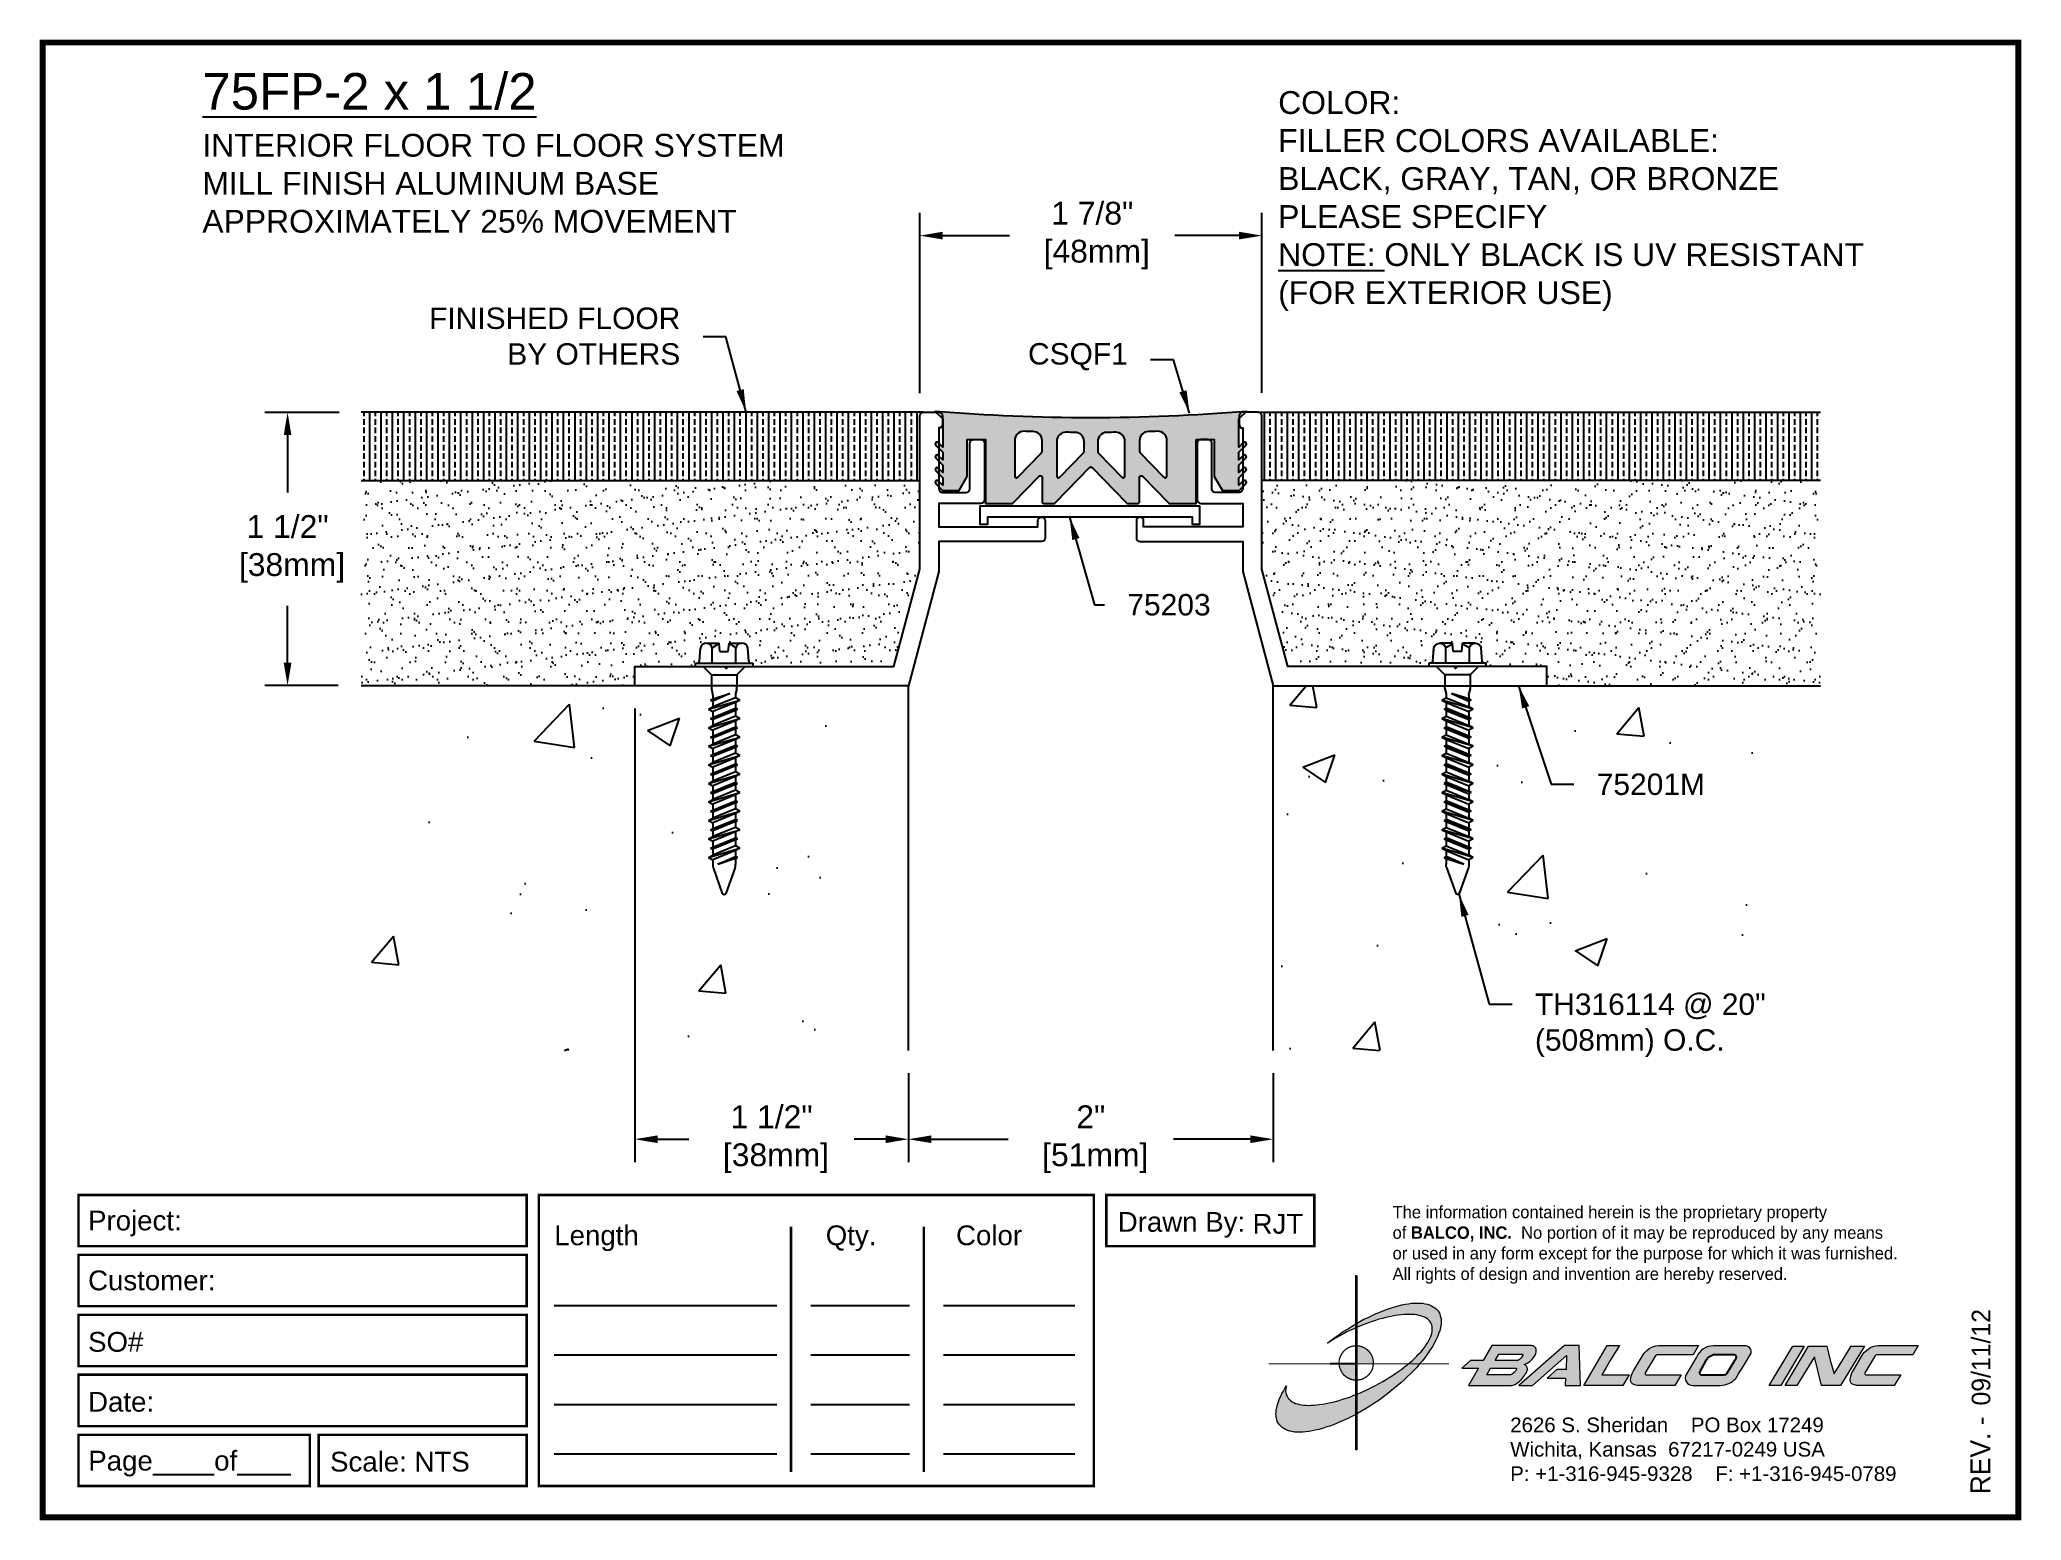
# Paper-space layout 'Layout1' of a CAD drawing. Header units: inches. Extents: x 0 to 10, y 0 to 7.5.
# The model-space entities are those that its viewports show. They can reach past a viewport. Long polylines and large blocks are cut down to what shows.
import ezdxf

# ---------------------------------------------------------------- set-up
doc = ezdxf.new("R2010")
doc.units = ezdxf.units.IN
doc.header["$MEASUREMENT"] = 0
for name, color, linetype in [('Anchors', 4, 'Continuous'), ('Border', 7, 'Continuous'), ('Conditions', 1, 'Continuous'), ('Dimensions', 3, 'Continuous'), ('Metals', 7, 'Continuous'), ('Text', 2, 'Continuous')]:
    doc.layers.add(name, color=color, linetype=linetype)
doc.styles.add('arial', font='arial.ttf')
doc.styles.add('Copyright', font='ERASDEMI.TTF')
doc.dimstyles.new('ARIAL', dxfattribs={"dimtxt": 0.125, "dimasz": 0.125, "dimexe": 0.125, "dimexo": 0.125, "dimgap": 0.125, "dimtad": 0, "dimtih": 1, "dimtoh": 1, "dimdec": 4, "dimzin": 0, "dimdsep": 46, "dimlunit": 4, "dimtxsty": 'arial', "dimcen": 0.125, "dimadec": 0, "dimazin": 0, "dimtfac": 1, "dimtdec": 4, "dimtofl": 0, "dimtmove": 0, "dimatfit": 3, "dimfxl": 0, "dimfrac": 2, "dimtolj": 1, "dimtzin": 0, "dimarcsym": 0})

psp = doc.layouts.get("Layout1")

# ---------------------------------------------------------------- texts
at = {"insert": (6.843, 1.591), "char_height": 0.0625, "width": 50.295, "attachment_point": 1, "style": 'Copyright'}
psp.add_mtext('The information contained herein is the proprietary property\\Pof {\\fEras Bold ITC|b0|i0|c0|p34;BALCO, INC.}  No portion of it may be reproduced by any means\\Por used in any form except for the purpose for which it was furnished.\\PAll rights of design and invention are hereby reserved.', dxfattribs=at)
at = {"layer": 'Border', "insert": (7.438, 0.52), "char_height": 0.074, "width": 2.3438, "attachment_point": 1, "style": 'arial'}
psp.add_mtext('2626 S. Sheridan    PO Box 17249\\PWichita, Kansas  67217-0249 USA \\PP: +1-316-945-9328    F: +1-316-945-0789', dxfattribs=at)

msp = doc.modelspace()

# ---------------------------------------------------------------- texts
at = {"layer": 'Text', "attachment_point": 1, "style": 'arial'}
for s, insert, char_height, width in [('{\\L75FP-2 x 1 1/2\\P\\H0.625x;\\lINTERIOR FLOOR TO FLOOR SYSTEM\\PMILL FINISH ALUMINUM BASE\\PAPPROXIMATELY 25% MOVEMENT}', (0.51973, 6.60024), 0.2, 4.5625), ('COLOR:{\\L                          \\~\\P}FILLER COLORS AVAILABLE:\\PBLACK, GRAY, TAN, OR BRONZE\\PPLEASE SPECIFY\\P{\\LNOTE:} ONLY BLACK IS UV RESISTANT\\P(FOR EXTERIOR USE)', (6.4171, 6.50111), 0.125, 3.5625)]:
    msp.add_mtext(s, dxfattribs=dict(at, insert=insert, char_height=char_height, width=width))
at = {"layer": 'Text', "char_height": 0.1175, "style": 'arial'}
for s, insert, attachment_point in [('FINISHED FLOOR\\PBY OTHERS', (3.13958, 4.99978), 9), ('\\A1;CSQF1', (5.59291, 4.96992), 9), ('\\A1;75203', (5.59025, 3.74408), 1), ('\\A1;75201M', (8.16324, 2.76002), 1), ('TH316114 @ 20"\\P(508mm) O.C.', (7.8245, 1.554), 1)]:
    msp.add_mtext(s, dxfattribs=dict(at, insert=insert, attachment_point=attachment_point))

# ---------------------------------------------------------------- blocks, each defined once
blk = doc.blocks.new('ACADlogo')
h = blk.add_hatch(color=256)
h.paths.add_polyline_path([(-3.346, 1.223), (-3.351, 1.223), (-3.351, 0.979), (-3.346, 0.982)])
h.paths.add_polyline_path([(-3.346, 0.961), (-3.351, 0.959), (-3.351, 0.868), (-3.346, 0.868)])
h.paths.add_polyline_path([(-3.346, 0.777), (-3.351, 0.777), (-3.351, 0.699), (-3.351, 0.695), (-3.35, 0.695), (-3.346, 0.695)])
h.paths.add_polyline_path([(-3.346, 0.864), (-3.346, 0.868), (-3.35, 0.868), (-3.351, 0.868), (-3.351, 0.777), (-3.346, 0.777), (-3.346, 0.778), (-3.348, 0.778)])
h.paths.add_polyline_path([(-3.346, 0.524), (-3.351, 0.521), (-3.351, 0.342), (-3.346, 0.342)])
h.paths.add_polyline_path([(-3.346, 0.695), (-3.351, 0.695), (-3.351, 0.621), (-3.346, 0.623)])
h.paths.add_polyline_path([(-3.346, 0.623), (-3.351, 0.621), (-3.351, 0.521), (-3.346, 0.524)])
h.paths.add_polyline_path([(-3.346, 0.982), (-3.351, 0.979), (-3.351, 0.959), (-3.346, 0.961)])
h = blk.add_hatch(color=175)
h.paths.add_polyline_path([(-3.518, 0.573), (-3.534, 0.571), (-3.548, 0.569), (-3.562, 0.567), (-3.576, 0.567), (-3.589, 0.566), (-3.602, 0.567), (-3.614, 0.568), (-3.625, 0.569), (-3.636, 0.572), (-3.646, 0.574), (-3.656, 0.577), (-3.664, 0.581), (-3.673, 0.585), (-3.679, 0.589), (-3.685, 0.595), (-3.688, 0.598), (-3.691, 0.6), (-3.695, 0.607), (-3.699, 0.614), (-3.703, 0.621), (-3.704, 0.626), (-3.705, 0.631), (-3.706, 0.637), (-3.706, 0.642), (-3.705, 0.648), (-3.705, 0.653), (-3.703, 0.659), (-3.702, 0.665), (-3.71, 0.652), (-3.717, 0.639), (-3.725, 0.626), (-3.731, 0.613), (-3.737, 0.601), (-3.741, 0.589), (-3.746, 0.577), (-3.749, 0.566), (-3.751, 0.555), (-3.753, 0.544), (-3.754, 0.538), (-3.754, 0.533), (-3.755, 0.523), (-3.754, 0.513), (-3.753, 0.508), (-3.752, 0.503), (-3.75, 0.494), (-3.748, 0.486), (-3.743, 0.477), (-3.74, 0.473), (-3.738, 0.469), (-3.734, 0.465), (-3.73, 0.461), (-3.723, 0.455), (-3.715, 0.449), (-3.706, 0.445), (-3.695, 0.44), (-3.685, 0.437), (-3.674, 0.434), (-3.661, 0.432), (-3.648, 0.431), (-3.634, 0.431), (-3.62, 0.431), (-3.604, 0.433), (-3.588, 0.435), (-3.572, 0.438), (-3.556, 0.441), (-3.538, 0.445), (-3.52, 0.449), (-3.503, 0.456), (-3.483, 0.461), (-3.464, 0.469), (-3.445, 0.477), (-3.426, 0.485), (-3.406, 0.494), (-3.385, 0.503), (-3.364, 0.514), (-3.351, 0.521), (-3.351, 0.621), (-3.364, 0.616), (-3.382, 0.609), (-3.4, 0.603), (-3.418, 0.598), (-3.436, 0.592), (-3.453, 0.587), (-3.47, 0.583), (-3.486, 0.579), (-3.503, 0.576)])
h.paths.add_polyline_path([(-3.215, 0.687), (-3.251, 0.667), (-3.289, 0.649), (-3.327, 0.631), (-3.345, 0.623), (-3.346, 0.623), (-3.346, 0.524), (-3.343, 0.525), (-3.323, 0.537), (-3.302, 0.549), (-3.28, 0.563), (-3.259, 0.577), (-3.238, 0.59), (-3.218, 0.605), (-3.198, 0.62), (-3.179, 0.635), (-3.16, 0.65), (-3.141, 0.665), (-3.123, 0.681), (-3.106, 0.696), (-3.089, 0.712), (-3.074, 0.727), (-3.058, 0.743), (-3.043, 0.759), (-3.03, 0.775), (-3.028, 0.777), (-3.085, 0.777), (-3.091, 0.772), (-3.105, 0.761), (-3.118, 0.75), (-3.134, 0.739), (-3.149, 0.729), (-3.165, 0.718), (-3.182, 0.707), (-3.198, 0.697)])
h.paths.add_polyline_path([(-2.921, 1.009), (-2.922, 1.015), (-2.924, 1.02), (-2.926, 1.029), (-2.931, 1.038), (-2.934, 1.043), (-2.936, 1.047), (-2.94, 1.05), (-2.943, 1.054), (-2.951, 1.06), (-2.959, 1.066), (-2.968, 1.071), (-2.978, 1.075), (-2.989, 1.079), (-3, 1.081), (-3.013, 1.083), (-3.026, 1.084), (-3.04, 1.084), (-3.054, 1.084), (-3.07, 1.083), (-3.085, 1.081), (-3.102, 1.079), (-3.118, 1.075), (-3.136, 1.07), (-3.153, 1.066), (-3.171, 1.06), (-3.191, 1.054), (-3.21, 1.047), (-3.229, 1.039), (-3.248, 1.031), (-3.268, 1.022), (-3.289, 1.012), (-3.31, 1.002), (-3.33, 0.991), (-3.346, 0.982), (-3.346, 0.961), (-3.342, 0.962), (-3.323, 0.971), (-3.305, 0.978), (-3.287, 0.984), (-3.268, 0.991), (-3.251, 0.996), (-3.234, 1.002), (-3.216, 1.007), (-3.199, 1.011), (-3.182, 1.015), (-3.167, 1.018), (-3.15, 1.021), (-3.136, 1.023), (-3.121, 1.025), (-3.107, 1.026), (-3.093, 1.026), (-3.079, 1.027), (-3.067, 1.026), (-3.054, 1.026), (-3.043, 1.025), (-3.032, 1.022), (-3.022, 1.02), (-3.013, 1.016), (-3.004, 1.013), (-2.997, 1.009), (-2.989, 1.005), (-2.983, 0.999), (-2.98, 0.996), (-2.978, 0.994), (-2.973, 0.987), (-2.969, 0.981), (-2.967, 0.973), (-2.965, 0.965), (-2.964, 0.957), (-2.964, 0.949), (-2.964, 0.944), (-2.965, 0.94), (-2.967, 0.93), (-2.969, 0.921), (-2.973, 0.911), (-2.978, 0.901), (-2.983, 0.891), (-2.989, 0.881), (-2.996, 0.871), (-3.004, 0.86), (-3.012, 0.849), (-3.021, 0.838), (-3.032, 0.827), (-3.042, 0.816), (-3.053, 0.805), (-3.065, 0.794), (-3.077, 0.783), (-3.085, 0.777), (-3.028, 0.777), (-3.016, 0.791), (-3.004, 0.806), (-2.992, 0.822), (-2.981, 0.837), (-2.971, 0.852), (-2.962, 0.866), (-2.954, 0.882), (-2.946, 0.896), (-2.939, 0.91), (-2.934, 0.924), (-2.929, 0.938), (-2.926, 0.944), (-2.925, 0.951), (-2.922, 0.963), (-2.92, 0.975), (-2.92, 0.982), (-2.919, 0.987), (-2.92, 0.999), (-2.92, 1.005)])
h.paths.add_polyline_path([(-3.372, 0.966), (-3.393, 0.953), (-3.415, 0.94), (-3.435, 0.925), (-3.455, 0.911), (-3.475, 0.897), (-3.494, 0.882), (-3.468, 0.898), (-3.439, 0.915), (-3.41, 0.93), (-3.396, 0.938), (-3.38, 0.945), (-3.351, 0.959), (-3.351, 0.979)])
h = blk.add_hatch(color=256)
h.paths.add_polyline_path([(-3.268, 0.814), (-3.27, 0.819), (-3.273, 0.824), (-3.276, 0.828), (-3.279, 0.833), (-3.282, 0.837), (-3.286, 0.841), (-3.29, 0.845), (-3.294, 0.849), (-3.298, 0.852), (-3.303, 0.855), (-3.308, 0.858), (-3.313, 0.86), (-3.318, 0.863), (-3.323, 0.864), (-3.328, 0.866), (-3.334, 0.867), (-3.339, 0.868), (-3.345, 0.868), (-3.346, 0.868), (-3.346, 0.777), (-3.335, 0.777), (-3.262, 0.777), (-3.262, 0.781), (-3.262, 0.787), (-3.263, 0.792), (-3.264, 0.798), (-3.265, 0.803), (-3.266, 0.808)])
h.paths.add_polyline_path([(-3.351, 0.777), (-3.436, 0.777), (-3.435, 0.773), (-3.435, 0.768), (-3.434, 0.762), (-3.432, 0.757), (-3.431, 0.752), (-3.428, 0.747), (-3.426, 0.742), (-3.423, 0.737), (-3.42, 0.732), (-3.417, 0.728), (-3.414, 0.723), (-3.41, 0.719), (-3.406, 0.716), (-3.401, 0.712), (-3.397, 0.709), (-3.392, 0.706), (-3.387, 0.704), (-3.382, 0.701), (-3.377, 0.699), (-3.372, 0.698), (-3.367, 0.696), (-3.361, 0.695), (-3.356, 0.695), (-3.351, 0.695)])
h.paths.add_polyline_path([(-3.346, 0.868), (-3.35, 0.868), (-3.351, 0.868), (-3.351, 0.777), (-3.346, 0.777)])
h = blk.add_hatch(color=256)
h.paths.add_polyline_path([(-2.438, 0.844, 0.412988), (-2.461, 0.869), (-2.663, 0.869), (-2.707, 0.794), (-2.771, 0.794), (-2.815, 0.755), (-2.73, 0.755), (-2.781, 0.668), (-2.563, 0.668, 0.107996), (-2.538, 0.677, 0.108939), (-2.494, 0.724, 0.080345), (-2.483, 0.745, 0.419497), (-2.499, 0.773, 0.149928), (-2.447, 0.815, 0.134283)])
h.paths.add_polyline_path([(-2.507, 0.821, -0.209012), (-2.532, 0.794), (-2.538, 0.794), (-2.646, 0.794), (-2.627, 0.825), (-2.51, 0.825, -0.56619)], flags=16)
h.paths.add_polyline_path([(-2.538, 0.75, -0.241309), (-2.569, 0.722), (-2.688, 0.722), (-2.669, 0.755), (-2.541, 0.755, -0.56619)], flags=16)
for points in [[(-2.285, 0.819), (-2.287, 0.748), (-2.335, 0.748), (-2.383, 0.705), (-2.29, 0.705), (-2.292, 0.668), (-2.215, 0.668), (-2.221, 0.869), (-2.295, 0.869), (-2.527, 0.668), (-2.458, 0.668)], [(-2.018, 0.869), (-2.079, 0.869), (-2.198, 0.668), (-2, 0.668), (-1.968, 0.722), (-2.107, 0.722), (-2.085, 0.759), (-2.064, 0.794)], [(-1.617, 0.869), (-1.807, 0.869, 0.270182), (-1.896, 0.825), (-1.946, 0.742, 0.109019), (-1.961, 0.695, 0.340665), (-1.945, 0.672, 0.129907), (-1.923, 0.668), (-1.738, 0.668), (-1.706, 0.722), (-1.878, 0.722), (-1.882, 0.722, -0.601242), (-1.887, 0.731), (-1.838, 0.813, -0.253048), (-1.821, 0.823), (-1.645, 0.823)], [(-1.083, 0.867), (-1.14, 0.867), (-1.261, 0.667), (-1.26, 0.667), (-1.202, 0.667)], [(-0.96, 0.83), (-0.969, 0.867), (-1.061, 0.867), (-1.179, 0.667), (-1.12, 0.667), (-1.031, 0.812), (-0.995, 0.667), (-0.9, 0.667), (-0.778, 0.867), (-0.846, 0.867), (-0.931, 0.727), (-0.951, 0.795)], [(-0.507, 0.869), (-0.697, 0.869, 0.270182), (-0.786, 0.825), (-0.836, 0.742, 0.109019), (-0.85, 0.695, 0.340665), (-0.835, 0.672, 0.129907), (-0.812, 0.668), (-0.628, 0.668), (-0.595, 0.722), (-0.768, 0.722), (-0.772, 0.722, -0.601242), (-0.777, 0.731), (-0.728, 0.813, -0.253048), (-0.71, 0.823), (-0.534, 0.823)], [(-3.346, 0.623), (-3.351, 0.621), (-3.351, 0.521), (-3.346, 0.524)]]:
    blk.add_hatch(color=256).paths.add_polyline_path(points)
h = blk.add_hatch(color=256)
h.paths.add_polyline_path([(-1.377, 0.868), (-1.383, 0.868), (-1.383, 0.868), (-1.44, 0.868), (-1.492, 0.868), (-1.541, 0.868, 0.297712), (-1.628, 0.811), (-1.68, 0.723, 0.585116), (-1.646, 0.668), (-1.506, 0.668, 0.210586), (-1.429, 0.703), (-1.415, 0.726), (-1.389, 0.769), (-1.352, 0.831, 0.4352)])
h.paths.add_polyline_path([(-1.437, 0.823, -0.603783), (-1.428, 0.805), (-1.431, 0.801), (-1.434, 0.796), (-1.438, 0.789), (-1.474, 0.728, -0.229001), (-1.489, 0.722), (-1.494, 0.722), (-1.501, 0.722), (-1.597, 0.722), (-1.604, 0.722, -0.492401), (-1.613, 0.734), (-1.601, 0.757), (-1.591, 0.775), (-1.582, 0.791, -0.238368), (-1.535, 0.823)], flags=16)
for q in [(-3.48, 0.777), (-3.351, 0.642)]:
    blk.add_line((-3.351, 0.777), q)
at = {"color": 7, "lineweight": 0}
for points in [[(-3.351, 1.223), (-3.346, 1.223), (-3.346, 0.342), (-3.351, 0.342), (-3.351, 1.223)], [(-2.292, 0.668), (-2.215, 0.668), (-2.221, 0.869), (-2.295, 0.869), (-2.527, 0.668), (-2.458, 0.668), (-2.285, 0.819), (-2.287, 0.748), (-2.286, 0.748), (-2.335, 0.748), (-2.383, 0.705), (-2.29, 0.705), (-2.292, 0.668), (-2.292, 0.668)], [(-2.198, 0.668), (-2.079, 0.869), (-2.018, 0.869), (-2.064, 0.794), (-2.085, 0.759), (-2.107, 0.722), (-1.968, 0.722), (-2, 0.668), (-2.198, 0.668), (-2.198, 0.668)], [(-1.383, 0.868), (-1.383, 0.868)], [(-1.261, 0.667), (-1.14, 0.867), (-1.083, 0.867), (-1.202, 0.667), (-1.26, 0.667), (-1.261, 0.667), (-1.261, 0.667)], [(-0.9, 0.667), (-0.995, 0.667), (-1.031, 0.812), (-1.12, 0.667), (-1.179, 0.667), (-1.061, 0.867), (-0.969, 0.867), (-0.96, 0.83), (-0.951, 0.795), (-0.931, 0.727), (-0.846, 0.867), (-0.778, 0.867), (-0.9, 0.667), (-0.9, 0.667)]]:
    blk.add_lwpolyline(points, dxfattribs=at)
at = {"color": 175, "lineweight": 0}
blk.add_lwpolyline([(-2.926, 1.029), (-2.924, 1.02), (-2.922, 1.015), (-2.921, 1.009), (-2.92, 1.005), (-2.92, 0.999), (-2.919, 0.987), (-2.92, 0.982), (-2.92, 0.975), (-2.922, 0.963), (-2.925, 0.951), (-2.926, 0.944), (-2.929, 0.938), (-2.934, 0.924), (-2.939, 0.91), (-2.946, 0.896), (-2.954, 0.882), (-2.962, 0.866), (-2.971, 0.852), (-2.981, 0.837), (-2.992, 0.822), (-3.004, 0.806), (-3.016, 0.791), (-3.03, 0.775), (-3.043, 0.759), (-3.058, 0.743), (-3.074, 0.727), (-3.089, 0.712), (-3.106, 0.696), (-3.123, 0.681), (-3.141, 0.665), (-3.16, 0.65), (-3.179, 0.635), (-3.198, 0.62), (-3.218, 0.605), (-3.238, 0.59), (-3.259, 0.577), (-3.28, 0.563), (-3.302, 0.549), (-3.323, 0.537), (-3.343, 0.525), (-3.364, 0.514), (-3.385, 0.503), (-3.406, 0.494), (-3.426, 0.485), (-3.445, 0.477), (-3.464, 0.469), (-3.483, 0.461), (-3.503, 0.456), (-3.52, 0.449), (-3.538, 0.445), (-3.556, 0.441), (-3.572, 0.438), (-3.588, 0.435), (-3.604, 0.433), (-3.62, 0.431), (-3.634, 0.431), (-3.648, 0.431), (-3.661, 0.432), (-3.674, 0.434), (-3.685, 0.437), (-3.695, 0.44), (-3.706, 0.445), (-3.715, 0.449), (-3.723, 0.455), (-3.73, 0.461), (-3.734, 0.465), (-3.738, 0.469), (-3.74, 0.473), (-3.743, 0.477), (-3.748, 0.486), (-3.75, 0.494), (-3.752, 0.503), (-3.753, 0.508), (-3.754, 0.513), (-3.755, 0.523), (-3.754, 0.533), (-3.754, 0.538), (-3.753, 0.544), (-3.751, 0.555), (-3.749, 0.566), (-3.746, 0.577), (-3.741, 0.589), (-3.737, 0.601), (-3.731, 0.613), (-3.725, 0.626), (-3.717, 0.639), (-3.71, 0.652), (-3.702, 0.665), (-3.703, 0.659), (-3.705, 0.653), (-3.705, 0.648), (-3.706, 0.642), (-3.706, 0.637), (-3.705, 0.631), (-3.704, 0.626), (-3.703, 0.621), (-3.699, 0.614), (-3.695, 0.607), (-3.691, 0.6), (-3.688, 0.598), (-3.685, 0.595), (-3.679, 0.589), (-3.673, 0.585), (-3.664, 0.581), (-3.656, 0.577), (-3.646, 0.574), (-3.636, 0.572), (-3.625, 0.569), (-3.614, 0.568), (-3.602, 0.567), (-3.589, 0.566), (-3.576, 0.567), (-3.562, 0.567), (-3.548, 0.569), (-3.534, 0.571), (-3.518, 0.573), (-3.503, 0.576), (-3.486, 0.579), (-3.47, 0.583), (-3.453, 0.587), (-3.436, 0.592), (-3.418, 0.598), (-3.4, 0.603), (-3.382, 0.609), (-3.364, 0.616), (-3.345, 0.623), (-3.327, 0.631), (-3.289, 0.649), (-3.251, 0.667), (-3.215, 0.687), (-3.198, 0.697), (-3.182, 0.707), (-3.165, 0.718), (-3.149, 0.729), (-3.134, 0.739), (-3.118, 0.75), (-3.105, 0.761), (-3.091, 0.772), (-3.077, 0.783), (-3.065, 0.794), (-3.053, 0.805), (-3.042, 0.816), (-3.032, 0.827), (-3.021, 0.838), (-3.012, 0.849), (-3.004, 0.86), (-2.996, 0.871), (-2.989, 0.881), (-2.983, 0.891), (-2.978, 0.901), (-2.973, 0.911), (-2.969, 0.921), (-2.967, 0.93), (-2.965, 0.94), (-2.964, 0.944), (-2.964, 0.949), (-2.964, 0.957), (-2.965, 0.965), (-2.967, 0.973), (-2.969, 0.981), (-2.973, 0.987), (-2.978, 0.994), (-2.98, 0.996), (-2.983, 0.999), (-2.989, 1.005), (-2.997, 1.009), (-3.004, 1.013), (-3.013, 1.016), (-3.022, 1.02), (-3.032, 1.022), (-3.043, 1.025), (-3.054, 1.026), (-3.067, 1.026), (-3.079, 1.027), (-3.093, 1.026), (-3.107, 1.026), (-3.121, 1.025), (-3.136, 1.023), (-3.15, 1.021), (-3.167, 1.018), (-3.182, 1.015), (-3.199, 1.011), (-3.216, 1.007), (-3.234, 1.002), (-3.251, 0.996), (-3.268, 0.991), (-3.287, 0.984), (-3.305, 0.978), (-3.323, 0.971), (-3.342, 0.962), (-3.38, 0.945), (-3.396, 0.938), (-3.41, 0.93), (-3.439, 0.915), (-3.468, 0.898), (-3.494, 0.882), (-3.475, 0.897), (-3.455, 0.911), (-3.435, 0.925), (-3.415, 0.94), (-3.393, 0.953), (-3.372, 0.966), (-3.351, 0.979), (-3.33, 0.991), (-3.31, 1.002), (-3.289, 1.012), (-3.268, 1.022), (-3.248, 1.031), (-3.229, 1.039), (-3.21, 1.047), (-3.191, 1.054), (-3.171, 1.06), (-3.153, 1.066), (-3.136, 1.07), (-3.118, 1.075), (-3.102, 1.079), (-3.085, 1.081), (-3.07, 1.083), (-3.054, 1.084), (-3.04, 1.084), (-3.026, 1.084), (-3.013, 1.083), (-3, 1.081), (-2.989, 1.079), (-2.978, 1.075), (-2.968, 1.071), (-2.959, 1.066), (-2.951, 1.06), (-2.943, 1.054), (-2.94, 1.05), (-2.936, 1.047), (-2.934, 1.043), (-2.931, 1.038), (-2.926, 1.029), (-2.926, 1.029)], dxfattribs=at)
at = {"color": 7, "lineweight": 0, "const_width": 0.0064}
blk.add_lwpolyline([(-3.262, 0.781), (-3.262, 0.787), (-3.263, 0.792), (-3.264, 0.798), (-3.265, 0.803), (-3.266, 0.808), (-3.268, 0.814), (-3.27, 0.819), (-3.273, 0.824), (-3.276, 0.828), (-3.279, 0.833), (-3.282, 0.837), (-3.286, 0.841), (-3.29, 0.845), (-3.294, 0.849), (-3.298, 0.852), (-3.303, 0.855), (-3.308, 0.858), (-3.313, 0.86), (-3.318, 0.863), (-3.323, 0.864), (-3.328, 0.866), (-3.334, 0.867), (-3.339, 0.868), (-3.345, 0.868), (-3.35, 0.868), (-3.356, 0.868), (-3.361, 0.867), (-3.367, 0.866), (-3.372, 0.865), (-3.377, 0.863), (-3.382, 0.862), (-3.387, 0.859), (-3.392, 0.857), (-3.397, 0.854), (-3.401, 0.851), (-3.406, 0.847), (-3.41, 0.843), (-3.414, 0.839), (-3.417, 0.835), (-3.42, 0.831), (-3.423, 0.826), (-3.426, 0.821), (-3.428, 0.816), (-3.431, 0.811), (-3.432, 0.806), (-3.434, 0.801), (-3.435, 0.795), (-3.435, 0.79), (-3.436, 0.784), (-3.436, 0.779), (-3.435, 0.773), (-3.435, 0.768), (-3.434, 0.762), (-3.432, 0.757), (-3.431, 0.752), (-3.428, 0.747), (-3.426, 0.742), (-3.423, 0.737), (-3.42, 0.732), (-3.417, 0.728), (-3.414, 0.723), (-3.41, 0.719), (-3.406, 0.716), (-3.401, 0.712), (-3.397, 0.709), (-3.392, 0.706), (-3.387, 0.704), (-3.382, 0.701), (-3.377, 0.699), (-3.372, 0.698), (-3.367, 0.696), (-3.361, 0.695), (-3.356, 0.695), (-3.35, 0.695), (-3.345, 0.695), (-3.339, 0.695), (-3.334, 0.696), (-3.328, 0.697), (-3.323, 0.698), (-3.318, 0.7), (-3.313, 0.702), (-3.308, 0.705), (-3.303, 0.708), (-3.298, 0.711), (-3.294, 0.714), (-3.29, 0.718), (-3.286, 0.721), (-3.282, 0.726), (-3.279, 0.73), (-3.276, 0.734), (-3.273, 0.739), (-3.27, 0.744), (-3.268, 0.749), (-3.266, 0.754), (-3.265, 0.76), (-3.264, 0.765), (-3.263, 0.77), (-3.262, 0.776), (-3.262, 0.781)], dxfattribs=at)
at = {"color": 7, "lineweight": 0}
for points in [[(-2.447, 0.815, 0.130368), (-2.438, 0.843, 0.448367), (-2.463, 0.869), (-2.663, 0.869), (-2.707, 0.794), (-2.771, 0.794), (-2.815, 0.755), (-2.73, 0.755), (-2.781, 0.668), (-2.563, 0.668, 0.107996), (-2.538, 0.677, 0.108939), (-2.494, 0.724, 0.077395), (-2.484, 0.744, 0.430878), (-2.499, 0.773, 0.149928)], [(-2.507, 0.821, -0.209012), (-2.532, 0.794), (-2.538, 0.794), (-2.646, 0.794), (-2.627, 0.825), (-2.512, 0.825), (-2.509, 0.825, -0.531288)], [(-1.838, 0.813), (-1.887, 0.731, 0.587385), (-1.882, 0.722), (-1.878, 0.722), (-1.706, 0.722), (-1.738, 0.668), (-1.923, 0.668, -0.129907), (-1.945, 0.672, -0.349839), (-1.961, 0.696, -0.107341), (-1.946, 0.742), (-1.896, 0.825, -0.270182), (-1.807, 0.869), (-1.617, 0.869), (-1.645, 0.823), (-1.821, 0.823, 0.252436)], [(-1.68, 0.723, 0.585116), (-1.646, 0.668), (-1.506, 0.668, 0.210586), (-1.429, 0.703), (-1.415, 0.726), (-1.389, 0.769), (-1.352, 0.831, 0.4352), (-1.377, 0.868), (-1.383, 0.868), (-1.383, 0.868), (-1.44, 0.868), (-1.492, 0.868), (-1.541, 0.868, 0.297712), (-1.628, 0.811)], [(-0.728, 0.813), (-0.777, 0.731, 0.587385), (-0.772, 0.722), (-0.768, 0.722), (-0.595, 0.722), (-0.628, 0.668), (-0.812, 0.668, -0.129907), (-0.835, 0.672, -0.349839), (-0.85, 0.696, -0.107341), (-0.836, 0.742), (-0.786, 0.825, -0.270182), (-0.697, 0.869), (-0.507, 0.869), (-0.534, 0.823), (-0.71, 0.823, 0.252436)], [(-2.569, 0.722), (-2.688, 0.722), (-2.669, 0.755), (-2.543, 0.755), (-2.54, 0.755, -0.531288), (-2.538, 0.75, -0.241309)]]:
    blk.add_lwpolyline(points, format="xyb", close=True, dxfattribs=at)
blk.add_lwpolyline([(-1.437, 0.823), (-1.535, 0.823, 0.238368), (-1.582, 0.791), (-1.591, 0.775), (-1.601, 0.757), (-1.613, 0.734, 0.490298), (-1.604, 0.722), (-1.597, 0.722), (-1.501, 0.722), (-1.494, 0.722), (-1.489, 0.722, 0.229001), (-1.474, 0.728), (-1.438, 0.789), (-1.434, 0.796), (-1.431, 0.801), (-1.428, 0.805, 0.603783)], format="xyb", close=True)
blk.add_lwpolyline([(-2.879, 0.777, 0.00455, 0.00455, 0), (-3.791, 0.777, 0.00183, 0.00183, 0), (-3.791, 0.777, 0.00183, 0.00183, 0)], format="xyseb", dxfattribs=at)
blk = doc.blocks.new('Quantity Data')
at = {"layer": 'Border', "color": 253}
for p, q in [((2.755, 1.254), (3.881, 1.254)), ((4.054, 1.254), (4.553, 1.254)), ((4.725, 1.254), (5.389, 1.254)), ((2.755, 1.004), (3.881, 1.004)), ((4.054, 1.004), (4.553, 1.004)), ((4.725, 1.004), (5.389, 1.004)), ((2.755, 0.754), (3.881, 0.754)), ((4.054, 0.754), (4.553, 0.754)), ((4.725, 0.754), (5.389, 0.754)), ((2.755, 0.504), (3.881, 0.504)), ((4.054, 0.504), (4.553, 0.504)), ((4.725, 0.504), (5.389, 0.504))]:
    blk.add_line(p, q, dxfattribs=at)
at = {"layer": 'Border', "const_width": 0.0125}
blk.add_lwpolyline([(5.485, 0.341), (2.678, 0.341), (2.678, 1.813), (5.485, 1.813)], close=True, dxfattribs=at)
for points in [[(3.953, 1.653), (3.953, 0.412)], [(4.625, 1.653), (4.625, 0.412)]]:
    blk.add_lwpolyline(points, dxfattribs=at)
at = {"layer": 'Border', "style": 'arial'}
for s, p in [('Length', (2.756, 1.559)), ('Qty.', (4.129, 1.559)), ('Color', (4.788, 1.559))]:
    blk.add_text(s, height=0.1, dxfattribs=at).set_placement(p)
blk = doc.blocks.new('Drawn By')
at = {"layer": 'Border', "const_width": 0.0125}
blk.add_lwpolyline([(5.38, 1.813), (6.432, 1.813), (6.432, 1.554), (5.38, 1.554)], close=True, dxfattribs=at)
at = {"layer": 'Border', "style": 'arial'}
blk.add_text('Drawn By: ', height=0.1, dxfattribs=at).set_placement((5.438, 1.627))
blk.add_attdef('XXX', (6.12, 1.617), '', height=0.1, dxfattribs=at)
blk = doc.blocks.new('Project Info')
at = {"layer": 'Border', "const_width": 0.0125}
for points in [[(0.182, 1.813), (2.448, 1.813), (2.448, 1.554), (0.182, 1.554)], [(0.182, 1.51), (2.448, 1.51), (2.448, 1.251), (0.182, 1.251)], [(0.182, 1.207), (2.448, 1.207), (2.448, 0.947), (0.182, 0.947)], [(0.182, 0.904), (2.448, 0.904), (2.448, 0.644), (0.182, 0.644)], [(0.182, 0.6), (1.352, 0.6), (1.352, 0.341), (0.182, 0.341)], [(1.396, 0.6), (2.448, 0.6), (2.448, 0.341), (1.396, 0.341)]]:
    blk.add_lwpolyline(points, close=True, dxfattribs=at)
at = {"layer": 'Border', "style": 'arial'}
for s, p in [('Project:', (0.23, 1.634)), ('Customer:', (0.23, 1.331)), ('SO#', (0.23, 1.02)), ('Date:', (0.23, 0.717)), ('Page%%u        %%uof%%u       ', (0.231, 0.419)), ('Scale: NTS', (1.454, 0.414))]:
    blk.add_text(s, height=0.1, dxfattribs=at).set_placement(p)
blk = doc.blocks.new('REV')
at = {"style": 'Copyright'}
blk.add_text('REV. -', height=0.1, rotation=90, dxfattribs=at).set_placement((-0.142, 0.117))
at = {"style": 'Copyright', "flags": 4}
blk.add_attdef('REVISIONDATE', (-0.142, 0.566), '', height=0.0938, rotation=90, dxfattribs=at)
blk = doc.blocks.new('75201M')
at = {"color": 0}
blk.add_lwpolyline([(3.521, 3.12), (3.521, 2.81, -0.414214), (3.501, 2.79), (3.271, 2.79), (3.271, 2.661), (3.814, 2.661), (3.814, 2.695, -0.414214), (3.833, 2.714), (3.834, 2.714, -0.414214), (3.854, 2.694), (3.854, 2.601, -0.414214), (3.834, 2.581), (3.271, 2.581), (3.271, 2.416), (3.104, 1.79), (1.604, 1.79), (1.604, 1.895), (2.094, 1.895), (2.104, 1.885), (2.114, 1.895), (3.023, 1.895), (3.166, 2.429), (3.166, 3.27, -0.414214), (3.186, 3.29), (3.271, 3.29, -0.414214), (3.291, 3.27), (3.291, 3.224, -0.198912), (3.285, 3.21), (3.281, 3.205), (3.271, 3.205), (3.271, 2.87, 0.414214), (3.291, 2.85), (3.421, 2.85, 0.414214), (3.441, 2.87), (3.441, 3.12, -0.414214), (3.461, 3.14), (3.501, 3.14, -0.414214)], format="xyb", close=True, dxfattribs=at)
blk = doc.blocks.new('TH316114')
for p, q in [((-0.097, 0.128), (-0.027, 0.128)), ((-0.023, 0.082), (-0.027, 0.128)), ((0.023, 0.082), (0.027, 0.128)), ((0.027, 0.128), (0.097, 0.128)), ((-0.157, 0), (-0.157, 0.019)), ((-0.157, 0.019), (0.157, 0.019)), ((-0.157, 0), (0.157, 0)), ((-0.135, 0.029), (-0.129, 0.1)), ((-0.115, 0), (-0.07, -0.045)), ((-0.065, 0.019), (-0.065, 0.1)), ((-0.023, 0.082), (0.023, 0.082)), ((0.064, 0.019), (0.064, 0.1)), ((0.115, 0), (0.07, -0.045)), ((0.135, 0.029), (0.129, 0.1)), ((0.157, 0.019), (0.157, 0)), ((-0.07, -0.045), (-0.07, -0.112)), ((-0.07, -0.045), (0.07, -0.045)), ((0.07, -0.045), (0.07, -0.112)), ((-0.086, -0.234), (0.086, -0.184)), ((-0.074, -0.184), (0.032, -0.147)), ((-0.074, -0.184), (-0.062, -0.177)), ((-0.074, -0.184), (-0.062, -0.19)), ((-0.069, -0.122), (-0.063, -0.148)), ((-0.062, -0.177), (0.032, -0.147)), ((0.032, -0.147), (-0.062, -0.19)), ((-0.062, -0.157), (-0.062, -0.177)), ((0.062, -0.171), (-0.062, -0.221)), ((-0.062, -0.19), (-0.062, -0.221)), ((0.062, -0.197), (-0.062, -0.247)), ((0.062, -0.157), (0.062, -0.171)), ((0.086, -0.184), (0.062, -0.171)), ((0.086, -0.184), (0.062, -0.197)), ((0.062, -0.197), (0.062, -0.228)), ((0.069, -0.122), (0.063, -0.148)), ((-0.086, -0.234), (-0.062, -0.221)), ((-0.086, -0.234), (-0.062, -0.247)), ((-0.086, -0.336), (0.086, -0.285)), ((-0.086, -0.336), (-0.062, -0.323)), ((-0.074, -0.285), (0.074, -0.234)), ((-0.074, -0.285), (-0.062, -0.279)), ((-0.074, -0.285), (-0.062, -0.291)), ((-0.062, -0.279), (0.062, -0.228)), ((0.062, -0.241), (-0.062, -0.291)), ((-0.062, -0.247), (-0.062, -0.279)), ((0.062, -0.272), (-0.062, -0.323)), ((-0.062, -0.291), (-0.062, -0.323)), ((0.062, -0.298), (-0.062, -0.349)), ((0.074, -0.234), (0.062, -0.228)), ((0.074, -0.234), (0.062, -0.241)), ((0.062, -0.241), (0.062, -0.272)), ((0.086, -0.285), (0.062, -0.272)), ((0.086, -0.285), (0.062, -0.298)), ((0.062, -0.298), (0.062, -0.33)), ((-0.086, -0.336), (-0.062, -0.349)), ((-0.086, -0.437), (0.086, -0.387)), ((-0.086, -0.437), (-0.062, -0.425)), ((-0.074, -0.387), (0.074, -0.336)), ((-0.074, -0.387), (-0.062, -0.381)), ((-0.074, -0.387), (-0.062, -0.393)), ((-0.062, -0.381), (0.062, -0.33)), ((0.062, -0.342), (-0.062, -0.393)), ((-0.062, -0.349), (-0.062, -0.381)), ((0.062, -0.374), (-0.062, -0.425)), ((-0.062, -0.393), (-0.062, -0.425)), ((0.062, -0.4), (-0.062, -0.45)), ((-0.062, -0.482), (0.062, -0.431)), ((0.074, -0.336), (0.062, -0.33)), ((0.074, -0.336), (0.062, -0.342)), ((0.062, -0.342), (0.062, -0.374)), ((0.086, -0.387), (0.062, -0.374)), ((0.086, -0.387), (0.062, -0.4)), ((0.062, -0.4), (0.062, -0.431)), ((0.074, -0.437), (0.062, -0.431)), ((-0.086, -0.437), (-0.062, -0.45)), ((-0.086, -0.539), (0.086, -0.488)), ((-0.086, -0.539), (-0.062, -0.526)), ((-0.086, -0.539), (-0.062, -0.552)), ((-0.074, -0.488), (0.074, -0.437)), ((-0.074, -0.488), (-0.062, -0.482)), ((-0.074, -0.488), (-0.062, -0.494)), ((-0.074, -0.59), (0.074, -0.539)), ((0.062, -0.444), (-0.062, -0.494)), ((-0.062, -0.45), (-0.062, -0.482)), ((0.062, -0.475), (-0.062, -0.526)), ((-0.062, -0.494), (-0.062, -0.526)), ((0.062, -0.501), (-0.062, -0.552)), ((-0.062, -0.584), (0.062, -0.533)), ((0.074, -0.437), (0.062, -0.444)), ((0.062, -0.444), (0.062, -0.475)), ((0.086, -0.488), (0.062, -0.475)), ((0.086, -0.488), (0.062, -0.501)), ((0.062, -0.501), (0.062, -0.533)), ((0.074, -0.539), (0.062, -0.533)), ((0.074, -0.539), (0.062, -0.545)), ((-0.086, -0.641), (0.086, -0.59)), ((-0.086, -0.641), (-0.062, -0.628)), ((-0.086, -0.641), (-0.062, -0.654)), ((-0.074, -0.59), (-0.062, -0.584)), ((-0.074, -0.59), (-0.062, -0.596)), ((-0.074, -0.691), (0.074, -0.641)), ((0.062, -0.545), (-0.062, -0.596)), ((-0.062, -0.552), (-0.062, -0.584)), ((0.062, -0.577), (-0.062, -0.628)), ((-0.062, -0.596), (-0.062, -0.628)), ((0.062, -0.603), (-0.062, -0.654)), ((-0.062, -0.685), (0.062, -0.634)), ((0.062, -0.647), (-0.062, -0.698)), ((0.062, -0.545), (0.062, -0.577)), ((0.086, -0.59), (0.062, -0.577)), ((0.086, -0.59), (0.062, -0.603)), ((0.062, -0.603), (0.062, -0.634)), ((0.074, -0.641), (0.062, -0.634)), ((0.074, -0.641), (0.062, -0.647)), ((0.062, -0.647), (0.062, -0.678)), ((-0.086, -0.742), (0.086, -0.691)), ((-0.086, -0.742), (-0.062, -0.729)), ((-0.086, -0.742), (-0.062, -0.755)), ((-0.074, -0.691), (-0.062, -0.685)), ((-0.074, -0.691), (-0.062, -0.698)), ((-0.074, -0.793), (0.074, -0.742)), ((-0.062, -0.654), (-0.062, -0.685)), ((0.062, -0.678), (-0.062, -0.729)), ((-0.062, -0.698), (-0.062, -0.729)), ((0.062, -0.704), (-0.062, -0.755)), ((-0.062, -0.787), (0.062, -0.736)), ((0.062, -0.748), (-0.062, -0.799)), ((-0.062, -0.755), (-0.062, -0.787)), ((0.086, -0.691), (0.062, -0.678)), ((0.086, -0.691), (0.062, -0.704)), ((0.062, -0.704), (0.062, -0.736)), ((0.074, -0.742), (0.062, -0.736)), ((0.074, -0.742), (0.062, -0.748)), ((0.062, -0.748), (0.062, -0.78)), ((-0.086, -0.844), (0.086, -0.793)), ((-0.086, -0.844), (-0.062, -0.831)), ((-0.086, -0.844), (-0.062, -0.857)), ((-0.074, -0.793), (-0.062, -0.787)), ((-0.074, -0.793), (-0.062, -0.799)), ((-0.074, -0.895), (0.074, -0.844)), ((0.062, -0.78), (-0.062, -0.831)), ((-0.062, -0.799), (-0.062, -0.831)), ((0.062, -0.806), (-0.062, -0.857)), ((-0.062, -0.888), (0.062, -0.838)), ((0.062, -0.85), (-0.062, -0.901)), ((-0.062, -0.857), (-0.062, -0.888)), ((0.086, -0.793), (0.062, -0.78)), ((0.086, -0.793), (0.062, -0.806)), ((0.062, -0.806), (0.062, -0.838)), ((0.074, -0.844), (0.062, -0.838)), ((0.074, -0.844), (0.062, -0.85)), ((0.062, -0.85), (0.062, -0.882)), ((-0.086, -0.945), (0.086, -0.895)), ((-0.086, -0.945), (-0.062, -0.932)), ((-0.086, -0.945), (-0.062, -0.958)), ((-0.074, -0.895), (-0.062, -0.888)), ((-0.074, -0.895), (-0.062, -0.901)), ((-0.074, -0.996), (0.074, -0.945)), ((0.062, -0.882), (-0.062, -0.932)), ((-0.062, -0.901), (-0.062, -0.932)), ((0.062, -0.907), (-0.062, -0.958)), ((-0.062, -0.99), (0.062, -0.939)), ((0.062, -0.951), (-0.062, -1.002)), ((-0.062, -0.958), (-0.062, -0.99)), ((0.086, -0.895), (0.062, -0.882)), ((0.086, -0.895), (0.062, -0.907)), ((0.062, -0.907), (0.062, -0.939)), ((0.074, -0.945), (0.062, -0.939)), ((0.074, -0.945), (0.062, -0.951)), ((0.062, -0.951), (0.062, -0.983)), ((-0.086, -1.047), (0.086, -0.996)), ((-0.086, -1.047), (-0.062, -1.034)), ((-0.086, -1.047), (-0.062, -1.06)), ((-0.074, -0.996), (-0.062, -0.99)), ((-0.074, -0.996), (-0.062, -1.002)), ((0.062, -0.983), (-0.062, -1.034)), ((-0.062, -1.002), (-0.062, -1.034)), ((0.062, -1.009), (-0.062, -1.06)), ((-0.062, -1.06), (-0.062, -1.086)), ((-0.034, -1.084), (0.062, -1.041)), ((-0.034, -1.084), (0.074, -1.047)), ((0.062, -1.053), (-0.034, -1.084)), ((0.086, -0.996), (0.062, -0.983)), ((0.086, -0.996), (0.062, -1.009)), ((0.062, -1.009), (0.062, -1.041)), ((0.074, -1.047), (0.062, -1.041)), ((0.074, -1.047), (0.062, -1.053)), ((0.062, -1.053), (0.062, -1.086)), ((-0.06, -1.101), (-0.01, -1.244)), ((0.06, -1.101), (0.01, -1.244))]:
    blk.add_line(p, q)
for centre, radius, start, end in [((-0.097, 0.095), 0.0327, 9.285, 170.715), ((0, 0.038), 0.0896, 107.4215, 136.0407), ((0, 0.038), 0.0896, 43.9593, 72.5785), ((0.097, 0.095), 0.0327, 9.285, 170.715), ((-0.146, 0.03), 0.0112, 270, 355), ((0.146, 0.03), 0.0112, 185, 270), ((-0.023, -0.112), 0.0465, 180, 191.9357), ((-0.109, -0.157), 0.0465, 0, 11.9357), ((0.109, -0.157), 0.0465, 168.0643, 180), ((0.023, -0.112), 0.0465, 348.0643, 0), ((-0.016, -1.086), 0.0465, 180, 199.3058), ((0.016, -1.086), 0.0465, 340.6942, 0), ((0, -1.239), 0.0106, 204.1001, 335.8999)]:
    blk.add_arc(centre, radius, start, end)
blk = doc.blocks.new('*D2')
at = {"layer": 'Defpoints', "color": 0}
for p in [(4.39, 1.242), (6.39, 1.242), (4.39, 0.755)]:
    blk.add_point(p, dxfattribs=at)
at = {"layer": 'Dimensions', "color": 0, "lineweight": -2}
for p, q in [((4.39, 1.117), (4.39, 0.63)), ((6.39, 1.117), (6.39, 0.63)), ((4.515, 0.755), (4.937, 0.755)), ((6.265, 0.755), (5.843, 0.755))]:
    blk.add_line(p, q, dxfattribs=at)
at = {"layer": 'Dimensions', "color": 0}
for points in [[(4.515, 0.776), (4.515, 0.734), (4.39, 0.755)], [(6.265, 0.776), (6.265, 0.734), (6.39, 0.755)]]:
    blk.add_solid(points, dxfattribs=at)
at = {"layer": 'Dimensions', "color": 0, "insert": (5.39, 0.755), "char_height": 0.125, "attachment_point": 5, "style": 'arial'}
blk.add_mtext('\\A1;2"\\P [51mm]', dxfattribs=at)
blk = doc.blocks.new('*D3')
at = {"layer": 'Defpoints', "color": 0}
for p in [(6.328, 5.709), (4.453, 4.72), (6.328, 4.722)]:
    blk.add_point(p, dxfattribs=at)
at = {"layer": 'Dimensions', "color": 0, "lineweight": -2}
for p, q in [((4.453, 4.845), (4.453, 5.834)), ((6.328, 4.847), (6.328, 5.834)), ((4.578, 5.709), (4.945, 5.709)), ((6.203, 5.709), (5.851, 5.709))]:
    blk.add_line(p, q, dxfattribs=at)
at = {"layer": 'Dimensions', "color": 0}
for points in [[(4.578, 5.73), (4.578, 5.688), (4.453, 5.709)], [(6.203, 5.73), (6.203, 5.688), (6.328, 5.709)]]:
    blk.add_solid(points, dxfattribs=at)
at = {"layer": 'Dimensions', "color": 0, "insert": (5.398, 5.709), "char_height": 0.125, "attachment_point": 5, "style": 'arial'}
blk.add_mtext('\\A1;1 7/8"\\P [48mm]', dxfattribs=at)
blk = doc.blocks.new('*D4')
at = {"layer": 'Defpoints', "color": 0}
for p in [(2.89, 3.242), (4.39, 1.242), (4.39, 0.755)]:
    blk.add_point(p, dxfattribs=at)
at = {"layer": 'Dimensions', "color": 0, "lineweight": -2}
for p, q in [((2.89, 3.117), (2.89, 0.63)), ((4.39, 1.117), (4.39, 0.63)), ((3.015, 0.755), (3.187, 0.755)), ((4.265, 0.755), (4.093, 0.755))]:
    blk.add_line(p, q, dxfattribs=at)
at = {"layer": 'Dimensions', "color": 0}
for points in [[(3.015, 0.776), (3.015, 0.734), (2.89, 0.755)], [(4.265, 0.776), (4.265, 0.734), (4.39, 0.755)]]:
    blk.add_solid(points, dxfattribs=at)
at = {"layer": 'Dimensions', "color": 0, "insert": (3.64, 0.755), "char_height": 0.125, "attachment_point": 5, "style": 'arial'}
blk.add_mtext('\\A1;1 1/2"\\P [38mm]', dxfattribs=at)
blk = doc.blocks.new('*D5')
at = {"layer": 'Defpoints', "color": 0}
for p in [(1.395, 4.74), (0.987, 3.242), (1.39, 3.242)]:
    blk.add_point(p, dxfattribs=at)
at = {"layer": 'Dimensions', "color": 0, "lineweight": -2}
for p, q in [((1.27, 4.74), (0.862, 4.74)), ((0.987, 4.615), (0.987, 4.301)), ((0.987, 3.367), (0.987, 3.68)), ((1.265, 3.242), (0.862, 3.242))]:
    blk.add_line(p, q, dxfattribs=at)
at = {"layer": 'Dimensions', "color": 0}
for points in [[(0.966, 4.615), (1.008, 4.615), (0.987, 4.74)], [(0.966, 3.367), (1.008, 3.367), (0.987, 3.242)]]:
    blk.add_solid(points, dxfattribs=at)
at = {"layer": 'Dimensions', "color": 0, "insert": (0.987, 3.991), "char_height": 0.125, "attachment_point": 5, "style": 'arial'}
blk.add_mtext('\\A1;1 1/2"\\P [38mm]', dxfattribs=at)
blk = doc.blocks.new('CSQF1')
h = blk.add_hatch(color=256)
h.paths.add_polyline_path([(0.812, -0.005), (0.853, 0.035, -0.040662), (-0.853, 0.035), (-0.812, -0.005), (-0.812, -0.049), (-0.812, -0.16), (-0.836, -0.136, 0.414214), (-0.85, -0.136, 0.414214), (-0.85, -0.151), (-0.812, -0.189), (-0.812, -0.23), (-0.836, -0.206, 0.414214), (-0.85, -0.206, 0.414214), (-0.85, -0.221), (-0.812, -0.259), (-0.812, -0.3), (-0.836, -0.276, 0.414214), (-0.85, -0.276, 0.414214), (-0.85, -0.291), (-0.812, -0.329), (-0.812, -0.37), (-0.836, -0.346, 0.414214), (-0.85, -0.346, 0.414214), (-0.85, -0.361), (-0.815, -0.396, 0.198912), (-0.808, -0.399), (-0.722, -0.399), (-0.677, -0.321), (-0.677, -0.119), (-0.577, -0.119), (-0.577, -0.469), (-0.431, -0.469, 0.203452), (-0.424, -0.465), (-0.285, -0.321, -0.674509), (-0.267, -0.328), (-0.267, -0.459, 0.414214), (-0.257, -0.469), (-0.201, -0.469, 0.203452), (-0.194, -0.465), (-0.007, -0.272, -0.424475), (0.007, -0.272), (0.194, -0.465, 0.203452), (0.201, -0.469), (0.257, -0.469, 0.414214), (0.267, -0.459), (0.267, -0.328, -0.674509), (0.285, -0.321), (0.424, -0.465, 0.203452), (0.431, -0.469), (0.497, -0.469), (0.577, -0.469), (0.577, -0.119), (0.677, -0.119), (0.677, -0.321), (0.722, -0.399), (0.808, -0.399, 0.198912), (0.815, -0.396), (0.85, -0.361, 0.414214), (0.85, -0.346, 0.414214), (0.836, -0.346), (0.812, -0.37), (0.812, -0.329), (0.85, -0.291, 0.414214), (0.85, -0.276, 0.414214), (0.836, -0.276), (0.812, -0.3), (0.812, -0.259), (0.85, -0.221, 0.414214), (0.85, -0.206, 0.414214), (0.836, -0.206), (0.812, -0.23), (0.812, -0.189), (0.85, -0.151, 0.414214), (0.85, -0.136, 0.414214), (0.836, -0.136), (0.812, -0.16), (0.812, -0.049)])
h.paths.add_polyline_path([(-0.267, -0.125), (-0.267, -0.184, -0.19438), (-0.27, -0.191), (-0.4, -0.326, -0.674509), (-0.417, -0.319), (-0.417, -0.124, -0.424378), (-0.366, -0.074, 0.001177), (-0.316, -0.075, -0.405491)], flags=16)
h.paths.add_polyline_path([(-0.137, -0.079, 0.001176), (-0.087, -0.08, -0.411805), (-0.037, -0.13), (-0.037, -0.184, -0.19438), (-0.04, -0.191), (-0.17, -0.326, -0.674509), (-0.187, -0.319), (-0.187, -0.129, -0.418007)], flags=16)
h.paths.add_polyline_path([(0.087, -0.08, 0.001176), (0.137, -0.079, -0.418007), (0.187, -0.129), (0.187, -0.319, -0.674509), (0.17, -0.326), (0.04, -0.191, -0.19438), (0.038, -0.184), (0.038, -0.13, -0.411805)], flags=16)
h.paths.add_polyline_path([(0.316, -0.075, 0.001177), (0.366, -0.074, -0.424378), (0.417, -0.124), (0.417, -0.319, -0.674509), (0.4, -0.326), (0.27, -0.191, -0.19438), (0.267, -0.184), (0.267, -0.125, -0.405491)], flags=16)
for points in [[(0.577, -0.119), (0.677, -0.119), (0.677, -0.321), (0.722, -0.399), (0.808, -0.399, 0.198912), (0.815, -0.396), (0.85, -0.361, 0.414214), (0.85, -0.346, 0.414214), (0.836, -0.346), (0.812, -0.37), (0.812, -0.329), (0.85, -0.291, 0.414214), (0.85, -0.276, 0.414214), (0.836, -0.276), (0.812, -0.3), (0.812, -0.259), (0.85, -0.221, 0.414214), (0.85, -0.206, 0.414214), (0.836, -0.206), (0.812, -0.23), (0.812, -0.189), (0.85, -0.151, 0.414214), (0.85, -0.136, 0.414214), (0.836, -0.136), (0.812, -0.16), (0.812, -0.049), (0.812, -0.005), (0.853, 0.035, -0.040662), (-0.853, 0.035), (-0.812, -0.005), (-0.812, -0.049), (-0.812, -0.16), (-0.836, -0.136, 0.414214), (-0.85, -0.136, 0.414214), (-0.85, -0.151), (-0.812, -0.189), (-0.812, -0.23), (-0.836, -0.206, 0.414214), (-0.85, -0.206, 0.414214), (-0.85, -0.221), (-0.812, -0.259), (-0.812, -0.3), (-0.836, -0.276, 0.414214), (-0.85, -0.276, 0.414214), (-0.85, -0.291), (-0.812, -0.329), (-0.812, -0.37), (-0.836, -0.346, 0.414214), (-0.85, -0.346, 0.414214), (-0.85, -0.361), (-0.815, -0.396, 0.198912), (-0.808, -0.399), (-0.722, -0.399), (-0.677, -0.321), (-0.677, -0.119), (-0.577, -0.119), (-0.577, -0.469), (-0.431, -0.469, 0.203452), (-0.424, -0.465), (-0.285, -0.321, -0.674509), (-0.267, -0.328), (-0.267, -0.459, 0.414214), (-0.257, -0.469), (-0.201, -0.469, 0.203452), (-0.194, -0.465), (-0.007, -0.272, -0.424475), (0.007, -0.272), (0.194, -0.465, 0.203452), (0.201, -0.469), (0.257, -0.469, 0.414214), (0.267, -0.459), (0.267, -0.328, -0.674509), (0.285, -0.321), (0.424, -0.465, 0.203452), (0.431, -0.469), (0.497, -0.469), (0.577, -0.469)], [(-0.267, -0.125, 0.405491), (-0.316, -0.075, -0.001177), (-0.366, -0.074, 0.424378), (-0.417, -0.124), (-0.417, -0.319, 0.674509), (-0.4, -0.326), (-0.27, -0.191, 0.19438), (-0.267, -0.184)], [(-0.037, -0.13, 0.411805), (-0.087, -0.08, -0.001176), (-0.137, -0.079, 0.418007), (-0.187, -0.129), (-0.187, -0.319, 0.674509), (-0.17, -0.326), (-0.04, -0.191, 0.19438), (-0.037, -0.184)], [(0.187, -0.129, 0.418007), (0.137, -0.079, -0.001176), (0.087, -0.08, 0.411805), (0.038, -0.13), (0.038, -0.184, 0.19438), (0.04, -0.191), (0.17, -0.326, 0.674509), (0.187, -0.319)], [(0.417, -0.124, 0.424378), (0.366, -0.074, -0.001177), (0.316, -0.075, 0.405491), (0.267, -0.125), (0.267, -0.184, 0.19438), (0.27, -0.191), (0.4, -0.326, 0.674509), (0.417, -0.319)]]:
    blk.add_lwpolyline(points, format="xyb", close=True)

# ---------------------------------------------------------------- dimensions: what is measured, and where the dimension line sits
at = {"layer": 'Dimensions'}
for base, p1, p2, picture, middle in [((6.32751, 5.70885), (4.45251, 4.71985), (6.32751, 4.7215), '*D3', (5.39813, 5.70885)), ((4.39001, 0.75471), (2.89001, 3.2415), (4.39001, 1.2415), '*D4', (3.64001, 0.75471)), ((4.39001, 0.75471), (6.39001, 1.2415), (4.39001, 1.2415), '*D2', (5.39001, 0.75471))]:
    dim = msp.add_linear_dim(base=base, p1=p1, p2=p2, dimstyle='ARIAL', override={"dimpost": '\\X'}, dxfattribs=at)
    dim.commit()
    dim.dimension.update_dxf_attribs({"geometry": picture, "text_midpoint": middle, "dimtype": 160})
dim = msp.add_linear_dim(base=(0.98725, 3.2415), p1=(1.39517, 4.73969), p2=(1.39001, 3.2415), angle=90, dimstyle='ARIAL', override={"dimpost": '\\X'}, dxfattribs=at)
dim.commit()
dim.dimension.update_dxf_attribs({"geometry": '*D5', "text_midpoint": (0.98725, 3.9906), "dimtype": 160})

# ---------------------------------------------------------------- hatches: boundary and pattern name
at = {"layer": 'Conditions'}
h = msp.add_hatch(dxfattribs=at)
h.set_pattern_fill('ANSI33', color=256, scale=0.25, angle=45, style=0)
h.paths.add_polyline_path([(4.45251, 4.7215, -0.41421356), (4.47251, 4.7415), (1.39001, 4.7415), (1.39001, 4.3665), (4.45251, 4.3665)])
h = msp.add_hatch(dxfattribs=at)
h.set_pattern_fill('ANSI33', color=256, scale=0.25, angle=45, style=0)
h.set_pattern_definition([(90, (10.78002, 0), (0.0625, 1e-17), []), (90, (10.74877, 0.03125), (0.0625, 1e-17), [0.03125, -0.015625])])
h.paths.add_polyline_path([(6.32751, 4.7215, 0.41421356), (6.30751, 4.7415), (9.39001, 4.7415), (9.39001, 4.3665), (6.32751, 4.3665)])
h = msp.add_hatch(dxfattribs=at)
h.set_pattern_fill('AR-SAND', color=256, scale=0.0625, style=0)
h.paths.add_polyline_path([(4.45251, 4.3665), (1.39001, 4.3665), (1.39001, 3.2415), (2.89001, 3.2415), (2.89001, 3.3465), (3.22326, 3.3465), (3.22326, 3.36525), (3.23359, 3.36525, 0.38887873), (3.24479, 3.37552), (3.25101, 3.4466, -0.36750749), (3.28326, 3.474), (3.35282, 3.474), (3.35676, 3.429), (3.40326, 3.429), (3.4072, 3.474), (3.47676, 3.474, -0.36750749), (3.50901, 3.4466), (3.51523, 3.37552, 0.38887873), (3.52644, 3.36525), (3.53676, 3.36525), (3.53676, 3.3465), (4.30944, 3.3465), (4.45251, 3.88045)])
h = msp.add_hatch(dxfattribs=at)
h.set_pattern_fill('AR-SAND', color=256, scale=0.0625, style=0)
h.set_pattern_definition([(142.5, (10.78002, 0), (0.0039371, 0.1204265), [0, -0.095, 0, -0.10625, 0, -0.1015625]), (172.5, (10.78002, 0), (-0.110611, 0.176384), [0, -0.05125, 0, -0.085625, 0, -0.0328125]), (212.5, (10.8569, 0), (-0.1946339, 0.0003537), [0, -0.03125, 0, -0.1125, 0, -0.146875]), (222.5, (10.8569, 0), (-0.187883, 0.0548547), [0, -0.015625, 0, -0.07375, 0, -0.084375])])
h.paths.add_polyline_path([(6.32751, 4.3665), (9.39001, 4.3665), (9.39001, 3.2415), (7.89001, 3.2415), (7.89001, 3.3465), (7.55676, 3.3465), (7.55676, 3.36525), (7.54644, 3.36525, -0.38887873), (7.53523, 3.37552), (7.52901, 3.4466, 0.36750749), (7.49676, 3.474), (7.4272, 3.474), (7.42326, 3.429), (7.37676, 3.429), (7.37282, 3.474), (7.30326, 3.474, 0.36750749), (7.27101, 3.4466), (7.26479, 3.37552, -0.38887873), (7.25359, 3.36525), (7.24326, 3.36525), (7.24326, 3.3465), (6.47058, 3.3465), (6.32751, 3.88045)])
h = msp.add_hatch(dxfattribs=at)
h.set_pattern_fill('AR-CONC', color=256, scale=0.25, style=0)
h.paths.add_polyline_path([(3.32038, 2.24547, -0.08443704), (3.31776, 2.26084), (3.31776, 2.2867), (3.29376, 2.29963), (3.31776, 2.31255), (3.31776, 2.34425), (3.30632, 2.35041), (3.31776, 2.35657), (3.31776, 2.38827), (3.29376, 2.40119), (3.31776, 2.41412), (3.31776, 2.44581), (3.30632, 2.45197), (3.31776, 2.45814), (3.31776, 2.48983), (3.29376, 2.50275), (3.31776, 2.51568), (3.31776, 2.54737), (3.30632, 2.55354), (3.31776, 2.5597), (3.31776, 2.59139), (3.29376, 2.60432), (3.31776, 2.61724), (3.31776, 2.64893), (3.30632, 2.6551), (3.31776, 2.66126), (3.31776, 2.69295), (3.29376, 2.70588), (3.31776, 2.7188), (3.31776, 2.7505), (3.30632, 2.75666), (3.31776, 2.76282), (3.31776, 2.79452), (3.29376, 2.80744), (3.31776, 2.82037), (3.31776, 2.85206), (3.30632, 2.85822), (3.31776, 2.86439), (3.31776, 2.89608), (3.29376, 2.909), (3.31776, 2.92193), (3.31776, 2.95362), (3.30632, 2.95979), (3.31776, 2.96595), (3.31776, 2.99764), (3.29376, 3.01057), (3.31776, 3.02349), (3.31776, 3.05518), (3.30632, 3.06135), (3.31776, 3.06751), (3.31776, 3.0992), (3.29376, 3.11213), (3.31776, 3.12505), (3.31776, 3.15675), (3.30632, 3.16291), (3.31776, 3.16907), (3.31776, 3.18921, 0.05212645), (3.31676, 3.19882), (3.31026, 3.22955), (3.31026, 3.2415), (2.89001, 3.2415), (1.39001, 3.2415), (1.39613, 1.2415), (4.39001, 1.2415), (4.39001, 3.2415), (3.44976, 3.2415), (3.44976, 3.22955), (3.44327, 3.19882, 0.05212645), (3.44226, 3.18921), (3.44226, 3.17584), (3.46626, 3.16291), (3.44226, 3.14999), (3.44226, 3.11829), (3.45371, 3.11213), (3.44226, 3.10597), (3.44226, 3.07427), (3.46626, 3.06135), (3.44226, 3.04842), (3.44226, 3.01673), (3.45371, 3.01057), (3.44226, 3.0044), (3.44226, 2.97271), (3.46626, 2.95979), (3.44226, 2.94686), (3.44226, 2.91517), (3.45371, 2.909), (3.44226, 2.90284), (3.44226, 2.87115), (3.46626, 2.85822), (3.44226, 2.8453), (3.44226, 2.8136), (3.45371, 2.80744), (3.44226, 2.80128), (3.44226, 2.76959), (3.46626, 2.75666), (3.44226, 2.74374), (3.44226, 2.71204), (3.45371, 2.70588), (3.44226, 2.69972), (3.44226, 2.66802), (3.46626, 2.6551), (3.44226, 2.64217), (3.44226, 2.61048), (3.45371, 2.60432), (3.44226, 2.59815), (3.44226, 2.56646), (3.46626, 2.55354), (3.44226, 2.54061), (3.44226, 2.50892), (3.45371, 2.50275), (3.44226, 2.49659), (3.44226, 2.4649), (3.46626, 2.45197), (3.44226, 2.43905), (3.44226, 2.40735), (3.45371, 2.40119), (3.44226, 2.39503), (3.44226, 2.36334), (3.46626, 2.35041), (3.44226, 2.33749), (3.44226, 2.30579), (3.45371, 2.29963), (3.44226, 2.29347), (3.44226, 2.26084, -0.08443704), (3.43965, 2.24547), (3.39023, 2.10442, -0.77412328), (3.36979, 2.10442)])
h.paths.add_polyline_path([(9.39001, 3.2415), (7.46976, 3.2415), (7.46976, 3.22955), (7.46327, 3.19882, 0.05212645), (7.46226, 3.18921), (7.46226, 3.16907), (7.47371, 3.16291), (7.46226, 3.15675), (7.46226, 3.12505), (7.48626, 3.11213), (7.46226, 3.0992), (7.46226, 3.06751), (7.47371, 3.06135), (7.46226, 3.05518), (7.46226, 3.02349), (7.48626, 3.01057), (7.46226, 2.99764), (7.46226, 2.96595), (7.47371, 2.95979), (7.46226, 2.95362), (7.46226, 2.92193), (7.48626, 2.909), (7.46226, 2.89608), (7.46226, 2.86439), (7.47371, 2.85822), (7.46226, 2.85206), (7.46226, 2.82037), (7.48626, 2.80744), (7.46226, 2.79452), (7.46226, 2.76282), (7.47371, 2.75666), (7.46226, 2.7505), (7.46226, 2.7188), (7.48626, 2.70588), (7.46226, 2.69295), (7.46226, 2.66126), (7.47371, 2.6551), (7.46226, 2.64893), (7.46226, 2.61724), (7.48626, 2.60432), (7.46226, 2.59139), (7.46226, 2.5597), (7.47371, 2.55354), (7.46226, 2.54737), (7.46226, 2.51568), (7.48626, 2.50275), (7.46226, 2.48983), (7.46226, 2.45814), (7.47371, 2.45197), (7.46226, 2.44581), (7.46226, 2.41412), (7.48626, 2.40119), (7.46226, 2.38827), (7.46226, 2.35657), (7.47371, 2.35041), (7.46226, 2.34425), (7.46226, 2.31255), (7.48626, 2.29963), (7.46226, 2.2867), (7.46226, 2.26084, -0.08443704), (7.45965, 2.24547), (7.41023, 2.10442, -0.77412328), (7.38979, 2.10442), (7.34038, 2.24547, -0.08443704), (7.33776, 2.26084), (7.33776, 2.29347), (7.32632, 2.29963), (7.33776, 2.30579), (7.33776, 2.33749), (7.31376, 2.35041), (7.33776, 2.36334), (7.33776, 2.39503), (7.32632, 2.40119), (7.33776, 2.40735), (7.33776, 2.43905), (7.31376, 2.45197), (7.33776, 2.4649), (7.33776, 2.49659), (7.32632, 2.50275), (7.33776, 2.50892), (7.33776, 2.54061), (7.31376, 2.55354), (7.33776, 2.56646), (7.33776, 2.59815), (7.32632, 2.60432), (7.33776, 2.61048), (7.33776, 2.64217), (7.31376, 2.6551), (7.33776, 2.66802), (7.33776, 2.69972), (7.32632, 2.70588), (7.33776, 2.71204), (7.33776, 2.74374), (7.31376, 2.75666), (7.33776, 2.76959), (7.33776, 2.80128), (7.32632, 2.80744), (7.33776, 2.8136), (7.33776, 2.8453), (7.31376, 2.85822), (7.33776, 2.87115), (7.33776, 2.90284), (7.32632, 2.909), (7.33776, 2.91517), (7.33776, 2.94686), (7.31376, 2.95979), (7.33776, 2.97271), (7.33776, 3.0044), (7.32632, 3.01057), (7.33776, 3.01673), (7.33776, 3.04842), (7.31376, 3.06135), (7.33776, 3.07427), (7.33776, 3.10597), (7.32632, 3.11213), (7.33776, 3.11829), (7.33776, 3.14999), (7.31376, 3.16291), (7.33776, 3.17584), (7.33776, 3.18921, 0.05212645), (7.33676, 3.19882), (7.33026, 3.22955), (7.33026, 3.2415), (6.39001, 3.2415), (6.39001, 1.2415), (9.39001, 1.2415)])
h.paths.add_polyline_path([(8.13386, 2.78939), (8.76561, 2.78939), (8.76561, 2.61066), (8.13386, 2.61066)], flags=24)
h.paths.add_polyline_path([(7.79513, 1.58338), (9.36014, 1.58338), (9.36014, 1.1741), (7.79513, 1.1741)], flags=9)

# ---------------------------------------------------------------- linework, layer by layer
for points in [[(4.47251, 4.7415), (1.39001, 4.7415)], [(6.30751, 4.7415), (9.39001, 4.7415)], [(1.39001, 4.3665), (4.45251, 4.3665)], [(9.39001, 4.3665), (6.32751, 4.3665)], [(4.39001, 1.2415), (4.39001, 3.2415), (1.39001, 3.2415)], [(6.39001, 1.2415), (6.39001, 3.2415), (9.39001, 3.2415)]]:
    msp.add_lwpolyline(points, dxfattribs=at)
at = {"layer": 'Metals'}
msp.add_lwpolyline([(5.94653, 4.1255), (5.94653, 4.1655), (4.82296, 4.1655), (4.82296, 4.1255), (4.78296, 4.1255), (4.78296, 4.2275), (5.98653, 4.2275), (5.98653, 4.1255)], close=True, dxfattribs=at)

# ---------------------------------------------------------------- block references
at = {"layer": 'Anchors'}
msp.add_blockref('TH316114', (3.38001, 3.3465), dxfattribs=at)
at = {"layer": 'Anchors', "xscale": -1}
msp.add_blockref('TH316114', (7.40001, 3.3465), dxfattribs=at)
at = {"layer": 'Metals'}
msp.add_blockref('75201M', (1.28635, 1.45109), dxfattribs=at)
at = {"layer": 'Metals', "xscale": -1}
msp.add_blockref('75201M', (9.49367, 1.45109), dxfattribs=at)
at = {"layer": 'Text'}
msp.add_blockref('CSQF1', (5.39001, 4.71002), dxfattribs=at)

msp.set_redraw_order([(e.dxf.handle, doc.entitydb.next_handle()) for e in msp.query("TEXT MTEXT ATTDEF DIMENSION ARC_DIMENSION")])  # texts and dimensions are drawn at this point

# ---------------------------------------------------------------- leaders
at = {"layer": 'Text', "annotation_type": 0, "has_hookline": 1}
for points, hookline_direction, text_width in [([(3.5, 4.7415), (3.38958, 5.1543), (3.26458, 5.1543)], 1, 1.36159), ([(5.93138, 4.73567), (5.84291, 5.02867), (5.71791, 5.02867)], 1, 0.50895), ([(5.27373, 4.1655), (5.41079, 3.68533), (5.46525, 3.68533)], 0, 0.44123), ([(7.7345, 3.2415), (7.91324, 2.70127), (8.03824, 2.70127)], 0, 0.57299), ([(7.40769, 2.09981), (7.5745, 1.49525), (7.6995, 1.49525)], 0, 1.25371)]:
    msp.add_leader(points, dimstyle='ARIAL', dxfattribs=dict(at, hookline_direction=hookline_direction, text_width=text_width))

# ---------------------------------------------------------------- linework, layer by layer
at = {"layer": 'Border', "const_width": 0.03}
psp.add_lwpolyline([(0.015, 7.476), (10.008, 7.476), (10.008, 0.015), (0.015, 0.015)], close=True, dxfattribs=at)

# ---------------------------------------------------------------- block references
for name, p in [('Project Info', (0.015, -0.167)), ('Quantity Data', (-0.153, -0.167))]:
    psp.add_blockref(name, p)
psp.add_blockref('Drawn By', (0.015, -0.167)).add_auto_attribs({'XXX': 'RJT'})
at = {"layer": 'Border'}
psp.add_blockref('ACADlogo', (10.008, 0.015), dxfattribs=at)
at = {"layer": 'Text'}
psp.add_blockref('REV', (10.008, 0.015), dxfattribs=at).add_auto_attribs({'REVISIONDATE': '09/11/12'})

psp.set_redraw_order([(e.dxf.handle, doc.entitydb.next_handle()) for e in psp.query("TEXT MTEXT ATTDEF DIMENSION ARC_DIMENSION")])  # texts and dimensions are drawn at this point

# ---------------------------------------------------------------- viewports
at = {"layer": 'Border'}
psp.add_viewport(center=(5.012, 3.745), size=(9.993, 7.46055), view_center_point=(5.05975, 2.72409), view_height=8.0855814, dxfattribs=at)

doc.saveas('drawing.dxf')
